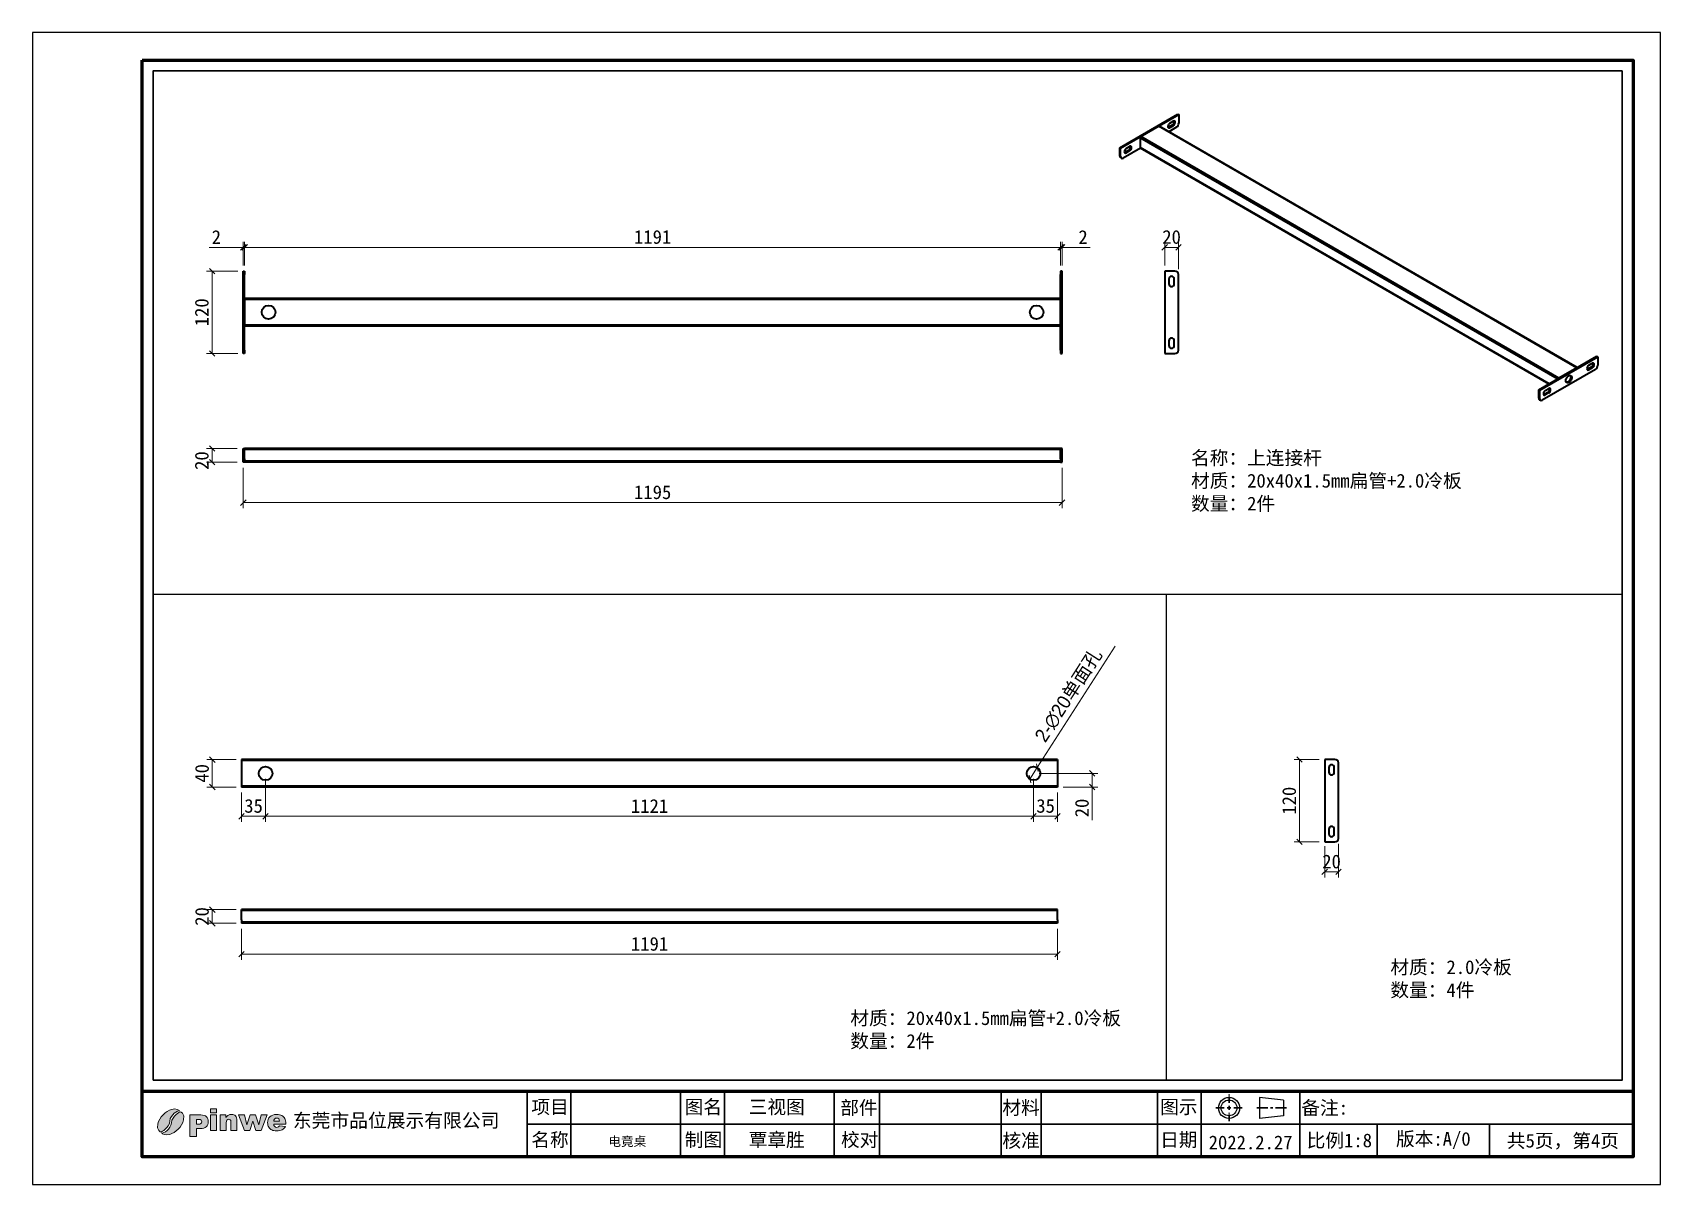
# Model space of a CAD drawing. Header units: inches. Extents: x 21728 to 86065, y -20660 to 1996.
# Drawn here: x 81313 to 83689, y -19610 to -17930 of the extents above; entities that cross this region are included whole.
import ezdxf

# ---------------------------------------------------------------- set-up
doc = ezdxf.new("R2010")
doc.units = ezdxf.units.IN
doc.header["$MEASUREMENT"] = 0
doc.linetypes.add('CENTER2', pattern=[28.575, 19.05, -3.175, 3.175, -3.175])
doc.layers.add('_U+56FE_U+5C42 1', color=7, linetype='Continuous')
for name, color, linetype, lineweight in [('图框', 5, 'Continuous', 60), ('粗实线', 7, 'Continuous', 35), ('轮廓线', 7, 'Continuous', 30)]:
    doc.layers.add(name, color=color, linetype=linetype, lineweight=lineweight)
doc.styles.add('ee', font='simfang.ttf')
doc.styles.get("Standard").update_dxf_attribs({"font": 'arial.ttf'})
doc.styles.add('宋体', font='')
doc.styles.add('样式 1', font='')
doc.styles.get('宋体').set_extended_font_data('SimSun')
doc.styles.get('样式 1').set_extended_font_data('SimSun')
doc.dimstyles.new('1-8', dxfattribs={"dimscale": 8, "dimtxt": 2.5, "dimasz": 1, "dimexe": 1, "dimexo": 1, "dimtad": 1, "dimdec": 1, "dimdsep": 46, "dimtxsty": '宋体', "dimblk": 'OBLIQUE', "dimcen": 2.5, "dimclrd": 3, "dimclre": 3, "dimclrt": 256, "dimadec": 0, "dimazin": 0, "dimtfac": 1, "dimtdec": 1, "dimtmove": 1, "dimatfit": 3, "dimfxl": 0, "dimlwd": 9, "dimlwe": 9, "dimarcsym": 0})

msp = doc.modelspace()

# ---------------------------------------------------------------- texts
at = {"color": 7, "lineweight": 15, "char_height": 20, "attachment_point": 4, "style": 'ee'}
for s, insert, width in [('\\P名称：{\\fSimSun|b1|i0|c134|p2;\\C256;上连接杆\\P}材质：20x40x1.5mm扁管+2.0冷板\\P数量：2件', (83004.1, -18568.43), 533.1676), ('\\P材质：2.0冷板\\P数量：4件', (83295.06, -19294.57), 418.1733), ('\\P材质：20x40x1.5mm扁管+2.0冷板\\P数量：2件', (82506.81, -19368.96), 533.1676)]:
    msp.add_mtext(s, dxfattribs=dict(at, insert=insert, width=width))
at = {"insert": (81693.13, -19507.02, 2.58), "char_height": 20.0908, "width": 1329.106, "attachment_point": 1}
msp.add_mtext('{\\fSimSun|b0|i0|c134|p2;东莞市品位展示有限公司}', dxfattribs=at)
at = {"layer": '轮廓线', "attachment_point": 5, "style": '样式 1'}
for s, insert, char_height, width in [('{\\fSimSun|b1|i0|c134|p2;项目}', (82068.47, -19498.34), 20, 149.7729), ('{\\fSimSun|b1|i0|c134|p2;图名}', (82292.22, -19498.34), 20, 149.7729), ('{\\fSimSun|b1|i0|c134|p2;三视图}', (82399.41, -19498.34), 20, 149.7729), ('{\\fSimSun|b1|i0|c134|p2;部件}', (82519.37, -19499.54), 20, 149.7729), ('{\\fSimSun|b1|i0|c134|p2;材料}', (82755.96, -19499.47), 20, 149.7729), ('{\\fSimSun|b1|i0|c134|p2;图示}', (82986.29, -19498.34), 20, 149.7729), ('{\\fSimSun|b1|i0|c134|p2;备注:}', (83199.12, -19499.61), 20, 149.7729), ('{\\fSimSun|b1|i0|c134|p2;名称}', (82068.42, -19546.34), 20, 149.7729), ('{\\fSimSun|b1|i0|c134|p2;电竟桌}', (82181.32, -19548.31), 13.6, 176.9097), ('{\\fSimSun|b1|i0|c134|p2;制图}', (82292.42, -19546.34), 20, 149.7729), ('{\\fSimSun|b1|i0|c134|p2;覃章胜}', (82399.41, -19546.34), 20, 149.7729), ('{\\fSimSun|b1|i0|c134|p2;校对}', (82520.52, -19546.34), 20, 149.7729), ('{\\fSimSun|b1|i0|c134|p2;核准}', (82755.96, -19547.47), 20, 149.7729), ('{\\fSimSun|b1|i0|c134|p2;日期}', (82986.29, -19546.34), 20, 149.7729), ('{\\fSimSun|b1|i0|c134|p2;2022.2.27}', (83091.07, -19549.24), 20, 144), ('{\\fSimSun|b1|i0|c134|p2;比例1:8}', (83220.57, -19547.24), 20, 135.4819), ('{\\fSimSun|b1|i0|c134|p2;版本:A/0}', (83357.74, -19546.34), 20, 163.7382), ('{\\fSimSun|b1|i0|c134|p2;共5页，第4页}', (83546.89, -19548), 20, 230.0387)]:
    msp.add_mtext(s, dxfattribs=dict(at, insert=insert, char_height=char_height, width=width))

# ---------------------------------------------------------------- blocks, each defined once
blk = doc.blocks.new('_Oblique')
at = {"color": 0, "linetype": 'ByBlock', "lineweight": -2}
blk.add_line((-0.5, -0.5), (0.5, 0.5), dxfattribs=at)
blk = doc.blocks.new('*D336')
at = {"color": 3, "lineweight": 9, "transparency": 16777216}
for p, q in [((81620.8, -18565), (81620.8, -18623.9)), ((82815.8, -18565), (82815.8, -18623.9)), ((81620.8, -18615.9), (82815.8, -18615.9))]:
    blk.add_line(p, q, dxfattribs=at)
at = {"layer": 'Defpoints', "color": 0, "transparency": 16777216}
for p in [(81620.8, -18557), (82815.8, -18557), (82815.8, -18615.9)]:
    blk.add_point(p, dxfattribs=at)
at = {"color": 3, "lineweight": 9, "transparency": 16777216, "xscale": 8, "yscale": 8, "zscale": 8, "rotation": 180}
blk.add_blockref('_Oblique', (81620.8, -18615.9), dxfattribs=at)
at = {"color": 3, "lineweight": 9, "transparency": 16777216, "xscale": 8, "yscale": 8, "zscale": 8}
blk.add_blockref('_Oblique', (82815.8, -18615.9), dxfattribs=at)
at = {"transparency": 16777216, "insert": (82218.3, -18600.9), "char_height": 20, "attachment_point": 5, "style": '宋体'}
blk.add_mtext('1195', dxfattribs=at)
blk = doc.blocks.new('*D306')
at = {"color": 3, "lineweight": 9, "transparency": 16777216}
for p, q in [((81611.9, -18537), (81567.3, -18537)), ((81575.3, -18557), (81575.3, -18537)), ((81611.9, -18557), (81567.3, -18557))]:
    blk.add_line(p, q, dxfattribs=at)
at = {"layer": 'Defpoints', "color": 0, "transparency": 16777216}
for p in [(81575.3, -18537), (81619.9, -18537), (81619.9, -18557)]:
    blk.add_point(p, dxfattribs=at)
at = {"color": 3, "lineweight": 9, "transparency": 16777216, "xscale": 8, "yscale": 8, "zscale": 8}
for p, rotation in [((81575.3, -18537), 90), ((81575.3, -18557), 270)]:
    blk.add_blockref('_Oblique', p, dxfattribs=dict(at, rotation=rotation))
at = {"transparency": 16777216, "insert": (81560.3, -18554.6), "char_height": 20, "attachment_point": 5, "rotation": 90, "style": '宋体'}
blk.add_mtext('20', dxfattribs=at)
blk = doc.blocks.new('*D337')
at = {"color": 3, "lineweight": 9, "transparency": 16777216}
for p, q in [((81612.8, -18278.3), (81567.3, -18278.3)), ((81575.3, -18398.3), (81575.3, -18278.3)), ((81612.8, -18398.3), (81567.3, -18398.3))]:
    blk.add_line(p, q, dxfattribs=at)
at = {"layer": 'Defpoints', "color": 0, "transparency": 16777216}
for p in [(81575.3, -18278.3), (81620.8, -18278.3), (81620.8, -18398.3)]:
    blk.add_point(p, dxfattribs=at)
at = {"color": 3, "lineweight": 9, "transparency": 16777216, "xscale": 8, "yscale": 8, "zscale": 8}
for p, rotation in [((81575.3, -18278.3), 90), ((81575.3, -18398.3), 270)]:
    blk.add_blockref('_Oblique', p, dxfattribs=dict(at, rotation=rotation))
at = {"transparency": 16777216, "insert": (81560.3, -18338.3), "char_height": 20, "attachment_point": 5, "rotation": 90, "style": '宋体'}
blk.add_mtext('120', dxfattribs=at)
blk = doc.blocks.new('*D338')
at = {"color": 3, "lineweight": 9, "transparency": 16777216}
for p, q in [((81571, -18243.6), (81620.8, -18243.6)), ((81620.8, -18243.6), (81612.8, -18243.6)), ((81620.8, -18270.3), (81620.8, -18235.6)), ((81620.8, -18243.6), (81622.8, -18243.6)), ((81620.8, -18243.6), (81622.8, -18243.6)), ((81622.8, -18270.3), (81622.8, -18235.6)), ((81622.8, -18243.6), (81630.8, -18243.6))]:
    blk.add_line(p, q, dxfattribs=at)
at = {"layer": 'Defpoints', "color": 0, "transparency": 16777216}
for p in [(81622.8, -18243.6), (81620.8, -18278.3), (81622.8, -18278.3)]:
    blk.add_point(p, dxfattribs=at)
at = {"color": 3, "lineweight": 9, "transparency": 16777216, "xscale": 8, "yscale": 8, "zscale": 8}
blk.add_blockref('_Oblique', (81620.8, -18243.6), dxfattribs=at)
at = {"color": 3, "lineweight": 9, "transparency": 16777216, "xscale": 8, "yscale": 8, "zscale": 8, "rotation": 180}
blk.add_blockref('_Oblique', (81622.8, -18243.6), dxfattribs=at)
at = {"transparency": 16777216, "insert": (81581.5, -18228.6), "char_height": 20, "attachment_point": 5, "style": '宋体'}
blk.add_mtext('2', dxfattribs=at)
blk = doc.blocks.new('*D339')
at = {"color": 3, "lineweight": 9, "transparency": 16777216}
for p, q in [((81622.8, -18270.3), (81622.8, -18235.6)), ((81622.8, -18243.6), (82813.8, -18243.6)), ((82813.8, -18270.3), (82813.8, -18235.6))]:
    blk.add_line(p, q, dxfattribs=at)
at = {"layer": 'Defpoints', "color": 0, "transparency": 16777216}
for p in [(82813.8, -18243.6), (81622.8, -18278.3), (82813.8, -18278.3)]:
    blk.add_point(p, dxfattribs=at)
at = {"color": 3, "lineweight": 9, "transparency": 16777216, "xscale": 8, "yscale": 8, "zscale": 8, "rotation": 180}
blk.add_blockref('_Oblique', (81622.8, -18243.6), dxfattribs=at)
at = {"color": 3, "lineweight": 9, "transparency": 16777216, "xscale": 8, "yscale": 8, "zscale": 8}
blk.add_blockref('_Oblique', (82813.8, -18243.6), dxfattribs=at)
at = {"transparency": 16777216, "insert": (82218.3, -18228.6), "char_height": 20, "attachment_point": 5, "style": '宋体'}
blk.add_mtext('1191', dxfattribs=at)
blk = doc.blocks.new('*D340')
at = {"color": 3, "lineweight": 9, "transparency": 16777216}
for p, q in [((82813.8, -18243.6), (82805.8, -18243.6)), ((82813.8, -18270.3), (82813.8, -18235.6)), ((82813.8, -18243.6), (82815.8, -18243.6)), ((82813.8, -18243.6), (82815.8, -18243.6)), ((82815.8, -18270.3), (82815.8, -18235.6)), ((82815.8, -18243.6), (82823.8, -18243.6)), ((82857, -18243.6), (82815.8, -18243.6))]:
    blk.add_line(p, q, dxfattribs=at)
at = {"layer": 'Defpoints', "color": 0, "transparency": 16777216}
for p in [(82815.8, -18243.6), (82813.8, -18278.3), (82815.8, -18278.3)]:
    blk.add_point(p, dxfattribs=at)
at = {"color": 3, "lineweight": 9, "transparency": 16777216, "xscale": 8, "yscale": 8, "zscale": 8}
blk.add_blockref('_Oblique', (82813.8, -18243.6), dxfattribs=at)
at = {"color": 3, "lineweight": 9, "transparency": 16777216, "xscale": 8, "yscale": 8, "zscale": 8, "rotation": 180}
blk.add_blockref('_Oblique', (82815.8, -18243.6), dxfattribs=at)
at = {"transparency": 16777216, "insert": (82846.5, -18228.6), "char_height": 20, "attachment_point": 5, "style": '宋体'}
blk.add_mtext('2', dxfattribs=at)
blk = doc.blocks.new('*D341')
at = {"color": 3, "lineweight": 9, "transparency": 16777216}
for p, q in [((82965.7, -18270.3), (82965.7, -18235.6)), ((82965.7, -18243.6), (82985.7, -18243.6)), ((82985.7, -18275.3), (82985.7, -18235.6))]:
    blk.add_line(p, q, dxfattribs=at)
at = {"layer": 'Defpoints', "color": 0, "transparency": 16777216}
for p in [(82985.7, -18243.6), (82965.7, -18278.3), (82985.7, -18283.3)]:
    blk.add_point(p, dxfattribs=at)
at = {"color": 3, "lineweight": 9, "transparency": 16777216, "xscale": 8, "yscale": 8, "zscale": 8, "rotation": 180}
blk.add_blockref('_Oblique', (82965.7, -18243.6), dxfattribs=at)
at = {"color": 3, "lineweight": 9, "transparency": 16777216, "xscale": 8, "yscale": 8, "zscale": 8}
blk.add_blockref('_Oblique', (82985.7, -18243.6), dxfattribs=at)
at = {"transparency": 16777216, "insert": (82975.7, -18228.6), "char_height": 20, "attachment_point": 5, "style": '宋体'}
blk.add_mtext('20', dxfattribs=at)
blk = doc.blocks.new('*D342')
at = {"color": 3, "lineweight": 9, "transparency": 16777216}
for p, q in [((81618.3, -19237.5), (81618.3, -19282.6)), ((82809.3, -19237.5), (82809.3, -19282.6)), ((81618.3, -19274.6), (82809.3, -19274.6))]:
    blk.add_line(p, q, dxfattribs=at)
at = {"layer": 'Defpoints', "color": 0, "transparency": 16777216}
for p in [(81618.3, -19229.5), (82809.3, -19229.5), (82809.3, -19274.6)]:
    blk.add_point(p, dxfattribs=at)
at = {"color": 3, "lineweight": 9, "transparency": 16777216, "xscale": 8, "yscale": 8, "zscale": 8, "rotation": 180}
blk.add_blockref('_Oblique', (81618.3, -19274.6), dxfattribs=at)
at = {"color": 3, "lineweight": 9, "transparency": 16777216, "xscale": 8, "yscale": 8, "zscale": 8}
blk.add_blockref('_Oblique', (82809.3, -19274.6), dxfattribs=at)
at = {"transparency": 16777216, "insert": (82213.8, -19259.6), "char_height": 20, "attachment_point": 5, "style": '宋体'}
blk.add_mtext('1191', dxfattribs=at)
blk = doc.blocks.new('*D343')
at = {"color": 3, "lineweight": 9, "transparency": 16777216}
for p, q in [((81610.3, -19209.5), (81567.6, -19209.5)), ((81575.6, -19229.5), (81575.6, -19209.5)), ((81610.3, -19229.5), (81567.6, -19229.5))]:
    blk.add_line(p, q, dxfattribs=at)
at = {"layer": 'Defpoints', "color": 0, "transparency": 16777216}
for p in [(81575.6, -19209.5), (81618.3, -19209.5), (81618.3, -19229.5)]:
    blk.add_point(p, dxfattribs=at)
at = {"color": 3, "lineweight": 9, "transparency": 16777216, "xscale": 8, "yscale": 8, "zscale": 8}
for p, rotation in [((81575.6, -19209.5), 90), ((81575.6, -19229.5), 270)]:
    blk.add_blockref('_Oblique', p, dxfattribs=dict(at, rotation=rotation))
at = {"transparency": 16777216, "insert": (81560.6, -19219.5), "char_height": 20, "attachment_point": 5, "rotation": 90, "style": '宋体'}
blk.add_mtext('20', dxfattribs=at)
blk = doc.blocks.new('*D344')
at = {"color": 3, "lineweight": 9, "transparency": 16777216}
for p, q in [((81610.3, -18990.8), (81567.6, -18990.8)), ((81575.6, -19030.8), (81575.6, -18990.8)), ((81610.3, -19030.8), (81567.6, -19030.8))]:
    blk.add_line(p, q, dxfattribs=at)
at = {"layer": 'Defpoints', "color": 0, "transparency": 16777216}
for p in [(81575.6, -18990.8), (81618.3, -18990.8), (81618.3, -19030.8)]:
    blk.add_point(p, dxfattribs=at)
at = {"color": 3, "lineweight": 9, "transparency": 16777216, "xscale": 8, "yscale": 8, "zscale": 8}
for p, rotation in [((81575.6, -18990.8), 90), ((81575.6, -19030.8), 270)]:
    blk.add_blockref('_Oblique', p, dxfattribs=dict(at, rotation=rotation))
at = {"transparency": 16777216, "insert": (81560.6, -19010.8), "char_height": 20, "attachment_point": 5, "rotation": 90, "style": '宋体'}
blk.add_mtext('40', dxfattribs=at)
blk = doc.blocks.new('*D345')
at = {"color": 3, "lineweight": 9, "transparency": 16777216}
for p, q in [((81653.3, -19018.8), (81653.3, -19081.4)), ((81618.3, -19038.8), (81618.3, -19081.4)), ((81618.3, -19073.4), (81653.3, -19073.4))]:
    blk.add_line(p, q, dxfattribs=at)
at = {"layer": 'Defpoints', "color": 0, "transparency": 16777216}
for p in [(81618.3, -19030.8), (81653.3, -19010.8), (81653.3, -19073.4)]:
    blk.add_point(p, dxfattribs=at)
at = {"color": 3, "lineweight": 9, "transparency": 16777216, "xscale": 8, "yscale": 8, "zscale": 8, "rotation": 180}
blk.add_blockref('_Oblique', (81618.3, -19073.4), dxfattribs=at)
at = {"color": 3, "lineweight": 9, "transparency": 16777216, "xscale": 8, "yscale": 8, "zscale": 8}
blk.add_blockref('_Oblique', (81653.3, -19073.4), dxfattribs=at)
at = {"transparency": 16777216, "insert": (81635.8, -19058.4), "char_height": 20, "attachment_point": 5, "style": '宋体'}
blk.add_mtext('35', dxfattribs=at)
blk = doc.blocks.new('*D346')
at = {"color": 3, "lineweight": 9, "transparency": 16777216}
for p, q in [((82774.3, -19018.8), (82774.3, -19081.4)), ((81653.3, -19049), (81653.3, -19081.4)), ((81653.3, -19073.4), (82774.3, -19073.4))]:
    blk.add_line(p, q, dxfattribs=at)
at = {"layer": 'Defpoints', "color": 0, "transparency": 16777216}
for p in [(82774.3, -19010.8), (81653.3, -19041), (82774.3, -19073.4)]:
    blk.add_point(p, dxfattribs=at)
at = {"color": 3, "lineweight": 9, "transparency": 16777216, "xscale": 8, "yscale": 8, "zscale": 8, "rotation": 180}
blk.add_blockref('_Oblique', (81653.3, -19073.4), dxfattribs=at)
at = {"color": 3, "lineweight": 9, "transparency": 16777216, "xscale": 8, "yscale": 8, "zscale": 8}
blk.add_blockref('_Oblique', (82774.3, -19073.4), dxfattribs=at)
at = {"transparency": 16777216, "insert": (82213.8, -19058.4), "char_height": 20, "attachment_point": 5, "style": '宋体'}
blk.add_mtext('1121', dxfattribs=at)
blk = doc.blocks.new('*D347')
at = {"color": 3, "lineweight": 9, "transparency": 16777216}
for p, q in [((82774.3, -19018.8), (82774.3, -19081.4)), ((82809.3, -19038.8), (82809.3, -19081.4)), ((82774.3, -19073.4), (82809.3, -19073.4))]:
    blk.add_line(p, q, dxfattribs=at)
at = {"layer": 'Defpoints', "color": 0, "transparency": 16777216}
for p in [(82774.3, -19010.8), (82809.3, -19030.8), (82809.3, -19073.4)]:
    blk.add_point(p, dxfattribs=at)
at = {"color": 3, "lineweight": 9, "transparency": 16777216, "xscale": 8, "yscale": 8, "zscale": 8, "rotation": 180}
blk.add_blockref('_Oblique', (82774.3, -19073.4), dxfattribs=at)
at = {"color": 3, "lineweight": 9, "transparency": 16777216, "xscale": 8, "yscale": 8, "zscale": 8}
blk.add_blockref('_Oblique', (82809.3, -19073.4), dxfattribs=at)
at = {"transparency": 16777216, "insert": (82791.8, -19058.4), "char_height": 20, "attachment_point": 5, "style": '宋体'}
blk.add_mtext('35', dxfattribs=at)
blk = doc.blocks.new('*D307')
at = {"color": 3, "lineweight": 9, "transparency": 16777216}
for p, q in [((82782.3, -19010.8), (82867.9, -19010.8)), ((82817.3, -19030.8), (82867.9, -19030.8)), ((82859.9, -19030.8), (82859.9, -19010.8)), ((82859.9, -19079.1), (82859.9, -19030.8))]:
    blk.add_line(p, q, dxfattribs=at)
at = {"layer": 'Defpoints', "color": 0, "transparency": 16777216}
for p in [(82774.3, -19010.8), (82809.3, -19030.8), (82859.9, -19010.8)]:
    blk.add_point(p, dxfattribs=at)
at = {"color": 3, "lineweight": 9, "transparency": 16777216, "xscale": 8, "yscale": 8, "zscale": 8}
for p, rotation in [((82859.9, -19010.8), 90), ((82859.9, -19030.8), 270)]:
    blk.add_blockref('_Oblique', p, dxfattribs=dict(at, rotation=rotation))
at = {"transparency": 16777216, "insert": (82844.9, -19061.3), "char_height": 20, "attachment_point": 5, "rotation": 90, "style": '宋体'}
blk.add_mtext('20', dxfattribs=at)
blk = doc.blocks.new('*D348')
at = {"color": 3, "lineweight": 9, "transparency": 16777216}
for p in [(82893.6, -18825.3), (82768.9, -19019.2)]:
    blk.add_line(p, (82779.7, -19002.4), dxfattribs=at)
at = {"layer": 'Defpoints', "color": 0, "transparency": 16777216}
for p in [(82779.7, -19002.4), (82768.9, -19019.2)]:
    blk.add_point(p, dxfattribs=at)
at = {"color": 3, "lineweight": 9, "transparency": 16777216, "xscale": 8, "yscale": 8, "zscale": 8}
for p, rotation in [((82779.7, -19002.4), 237.2628531138905), ((82768.9, -19019.2), 57.26285311389049)]:
    blk.add_blockref('_Oblique', p, dxfattribs=dict(at, rotation=rotation))
at = {"transparency": 16777216, "insert": (82825.7, -18897.3), "char_height": 20, "attachment_point": 5, "rotation": 57.2629, "style": '宋体'}
blk.add_mtext('{\\fGulim|b0|i0|c134|p0;2-\\fGulim|b0|i0|c129|p0;∅20}单面孔', dxfattribs=at)
blk = doc.blocks.new('*D349')
at = {"color": 3, "lineweight": 9, "transparency": 16777216}
for p, q in [((83199.2, -19117), (83199.2, -19162.5)), ((83219.2, -19113.7), (83219.2, -19162.5)), ((83199.2, -19154.5), (83219.2, -19154.5))]:
    blk.add_line(p, q, dxfattribs=at)
at = {"layer": 'Defpoints', "color": 0, "transparency": 16777216}
for p in [(83199.2, -19109), (83219.2, -19105.7), (83219.2, -19154.5)]:
    blk.add_point(p, dxfattribs=at)
at = {"color": 3, "lineweight": 9, "transparency": 16777216, "xscale": 8, "yscale": 8, "zscale": 8, "rotation": 180}
blk.add_blockref('_Oblique', (83199.2, -19154.5), dxfattribs=at)
at = {"color": 3, "lineweight": 9, "transparency": 16777216, "xscale": 8, "yscale": 8, "zscale": 8}
blk.add_blockref('_Oblique', (83219.2, -19154.5), dxfattribs=at)
at = {"transparency": 16777216, "insert": (83209.2, -19139.5), "char_height": 20, "attachment_point": 5, "style": '宋体'}
blk.add_mtext('20', dxfattribs=at)
blk = doc.blocks.new('*D350')
at = {"color": 3, "lineweight": 9, "transparency": 16777216}
for p, q in [((83191.2, -18990.7), (83154.4, -18990.7)), ((83162.4, -19110.7), (83162.4, -18990.7)), ((83191.2, -19110.7), (83154.4, -19110.7))]:
    blk.add_line(p, q, dxfattribs=at)
at = {"layer": 'Defpoints', "color": 0, "transparency": 16777216}
for p in [(83162.4, -18990.7), (83199.2, -18990.7), (83199.2, -19110.7)]:
    blk.add_point(p, dxfattribs=at)
at = {"color": 3, "lineweight": 9, "transparency": 16777216, "xscale": 8, "yscale": 8, "zscale": 8}
for p, rotation in [((83162.4, -18990.7), 90), ((83162.4, -19110.7), 270)]:
    blk.add_blockref('_Oblique', p, dxfattribs=dict(at, rotation=rotation))
at = {"transparency": 16777216, "insert": (83147.4, -19050.7), "char_height": 20, "attachment_point": 5, "rotation": 90, "style": '宋体'}
blk.add_mtext('120', dxfattribs=at)

# ---------------------------------------------------------------- dimensions: what is measured, and where the dimension line sits
at = {"color": 1}
for base, p1, p2, picture, middle in [((81622.77, -18243.6), (81620.77, -18278.34), (81622.77, -18278.34), '*D338', (81581.52, -18247.57)), ((82815.77, -18243.6), (82813.77, -18278.34), (82815.77, -18278.34), '*D340', (82846.48, -18250.42)), ((82985.69, -18243.6), (82965.69, -18278.34), (82985.69, -18283.34), '*D341', (82975.69, -18243.6)), ((81653.29, -19073.41), (81618.29, -19030.81), (81653.29, -19010.81), '*D345', (81635.79, -19073.41)), ((82809.29, -19073.41), (82774.29, -19010.81), (82809.29, -19030.81), '*D347', (82791.79, -19073.41)), ((83219.16, -19154.51), (83199.16, -19109), (83219.16, -19105.66), '*D349', (83209.16, -19154.51))]:
    dim = msp.add_linear_dim(base=base, p1=p1, p2=p2, dimstyle='1-8', dxfattribs=at)
    dim.commit()
    dim.dimension.update_dxf_attribs({"geometry": picture, "text_midpoint": middle, "dimtype": 160})
for base, p1, p2, picture, middle in [((82813.77, -18243.6), (81622.77, -18278.34), (82813.77, -18278.34), '*D339', (82218.27, -18228.6)), ((82815.77, -18615.94), (81620.77, -18557.01), (82815.77, -18557.01), '*D336', (82218.27, -18600.94)), ((82774.29, -19073.41), (81653.29, -19040.96), (82774.29, -19010.81), '*D346', (82213.79, -19058.41)), ((82809.29, -19274.59), (81618.29, -19229.48), (82809.29, -19229.48), '*D342', (82213.79, -19259.59))]:
    dim = msp.add_linear_dim(base=base, p1=p1, p2=p2, dimstyle='1-8', dxfattribs=at)
    dim.commit()
    dim.dimension.update_dxf_attribs({"geometry": picture, "text_midpoint": middle})
for base, p1, p2, picture, middle in [((81575.27, -18278.34), (81620.77, -18398.34), (81620.77, -18278.34), '*D337', (81560.27, -18338.34)), ((81575.61, -18990.81), (81618.29, -19030.81), (81618.29, -18990.81), '*D344', (81560.61, -19010.81)), ((83162.42, -18990.66), (83199.16, -19110.66), (83199.16, -18990.66), '*D350', (83147.42, -19050.66))]:
    dim = msp.add_linear_dim(base=base, p1=p1, p2=p2, angle=90, dimstyle='1-8', dxfattribs=at)
    dim.commit()
    dim.dimension.update_dxf_attribs({"geometry": picture, "text_midpoint": middle})
for base, p1, p2, picture, middle in [((81575.27, -18537.01), (81619.86, -18557.01), (81619.86, -18537.01), '*D306', (81575.27, -18554.56)), ((82859.92, -19010.81), (82809.29, -19030.81), (82774.29, -19010.81), '*D307', (82859.92, -19061.29)), ((81575.61, -19209.48), (81618.29, -19229.48), (81618.29, -19209.48), '*D343', (81575.61, -19219.48))]:
    dim = msp.add_linear_dim(base=base, p1=p1, p2=p2, angle=90, dimstyle='1-8', dxfattribs=at)
    dim.commit()
    dim.dimension.update_dxf_attribs({"geometry": picture, "text_midpoint": middle, "dimtype": 160})
dim = msp.add_diameter_dim_2p(p1=(82768.88, -19019.22), p2=(82779.69, -19002.4), text='{\\fGulim|b0|i0|c134|p0;2-\\fGulim|b0|i0|c129|p0;<>}单面孔', dimstyle='1-8', dxfattribs=at)
dim.commit()
dim.dimension.update_dxf_attribs({"geometry": '*D348', "text_midpoint": (82825.66, -18897.27)})

# ---------------------------------------------------------------- hatches: boundary and pattern name
h = msp.add_hatch(color=256)
h.dxf.hatch_style = 1
edge = h.paths.add_edge_path()
edge.add_spline(control_points=[(81682.78, -19522.47), (81682.78, -19522.47), (81665.21, -19522.47), (81665.21, -19522.47), (81665.37, -19523.87), (81665.74, -19524.92), (81666.35, -19525.61), (81667.2, -19526.6), (81668.3, -19527.09), (81669.67, -19527.09), (81670.54, -19527.09), (81671.36, -19526.88), (81672.13, -19526.45), (81672.6, -19526.18), (81673.12, -19525.71), (81673.66, -19525.02), (81673.66, -19525.02), (81682.29, -19525.82), (81682.29, -19525.82), (81680.97, -19528.11), (81679.38, -19529.76), (81677.52, -19530.75), (81675.65, -19531.75), (81672.97, -19532.25), (81669.49, -19532.25), (81666.45, -19532.25), (81664.08, -19531.82), (81662.34, -19530.96), (81660.6, -19530.11), (81659.17, -19528.75), (81658.02, -19526.89), (81656.88, -19525.03), (81656.31, -19522.84), (81656.31, -19520.33), (81656.31, -19516.76), (81657.46, -19513.86), (81659.75, -19511.65), (81662.03, -19509.44), (81665.19, -19508.33), (81669.22, -19508.33), (81672.49, -19508.33), (81675.07, -19508.83), (81676.96, -19509.82), (81678.86, -19510.81), (81680.3, -19512.24), (81681.3, -19514.13), (81682.29, -19516.01), (81682.78, -19518.46), (81682.78, -19521.48), (81682.78, -19521.48), (81682.78, -19522.47), (81682.78, -19522.47)], knot_values=[0, 0, 0, 0, 1, 1, 1, 2, 2, 2, 3, 3, 3, 4, 4, 4, 5, 5, 5, 6, 6, 6, 7, 7, 7, 8, 8, 8, 9, 9, 9, 10, 10, 10, 11, 11, 11, 12, 12, 12, 13, 13, 13, 14, 14, 14, 15, 15, 15, 16, 16, 16, 17, 17, 17, 17], degree=3, periodic=0)
edge = h.paths.add_edge_path(flags=16)
edge.add_spline(control_points=[(81673.88, -19518.28), (81673.71, -19516.58), (81673.25, -19515.36), (81672.51, -19514.63), (81671.77, -19513.9), (81670.8, -19513.53), (81669.59, -19513.53), (81668.19, -19513.53), (81667.08, -19514.09), (81666.24, -19515.19), (81665.71, -19515.88), (81665.38, -19516.91), (81665.23, -19518.28), (81665.23, -19518.28), (81673.88, -19518.28), (81673.88, -19518.28)], knot_values=[0, 0, 0, 0, 1, 1, 1, 2, 2, 2, 3, 3, 3, 4, 4, 4, 5, 5, 5, 5], degree=3, periodic=0)
h.paths.add_polyline_path([(81613.93, -19508.86), (81622.4, -19508.86), (81626.07, -19523.21), (81630.74, -19508.86), (81638.58, -19508.86), (81643.41, -19523.23), (81647.1, -19508.86), (81655.51, -19508.86), (81647.1, -19531.72), (81639.32, -19531.72), (81634.7, -19517.96), (81630.23, -19531.72), (81622.41, -19531.72)])
edge = h.paths.add_edge_path()
edge.add_spline(control_points=[(81587.27, -19508.86), (81587.27, -19508.86), (81595.43, -19508.86), (81595.43, -19508.86), (81595.43, -19508.86), (81595.43, -19512.58), (81595.43, -19512.58), (81596.65, -19511.05), (81597.87, -19509.97), (81599.12, -19509.32), (81600.37, -19508.66), (81601.88, -19508.33), (81603.67, -19508.33), (81606.09, -19508.33), (81607.98, -19509.05), (81609.35, -19510.5), (81610.72, -19511.94), (81611.4, -19514.17), (81611.4, -19517.18), (81611.4, -19517.18), (81611.4, -19531.72), (81611.4, -19531.72), (81611.4, -19531.72), (81602.59, -19531.72), (81602.59, -19531.72), (81602.59, -19531.72), (81602.59, -19519.14), (81602.59, -19519.14), (81602.59, -19517.7), (81602.33, -19516.69), (81601.8, -19516.1), (81601.27, -19515.5), (81600.53, -19515.2), (81599.58, -19515.2), (81598.53, -19515.2), (81597.67, -19515.61), (81597.01, -19516.41), (81596.36, -19517.21), (81596.03, -19518.65), (81596.03, -19520.74), (81596.03, -19520.74), (81596.03, -19531.72), (81596.03, -19531.72), (81596.03, -19531.72), (81587.27, -19531.72), (81587.27, -19531.72), (81587.27, -19531.72), (81587.27, -19508.86), (81587.27, -19508.86)], knot_values=[0, 0, 0, 0, 1, 1, 1, 2, 2, 2, 3, 3, 3, 4, 4, 4, 5, 5, 5, 6, 6, 6, 7, 7, 7, 8, 8, 8, 9, 9, 9, 10, 10, 10, 11, 11, 11, 12, 12, 12, 13, 13, 13, 14, 14, 14, 15, 15, 15, 16, 16, 16, 16], degree=3, periodic=0)
h.paths.add_polyline_path([(81573.06, -19500.18), (81581.83, -19500.18), (81581.83, -19506.13), (81573.06, -19506.13)])
h.paths.add_polyline_path([(81573.06, -19508.86), (81581.83, -19508.86), (81581.83, -19531.72), (81573.06, -19531.72)])
edge = h.paths.add_edge_path()
edge.add_spline(control_points=[(81542.79, -19509.02), (81542.79, -19509.02), (81558.99, -19509.02), (81558.99, -19509.02), (81562.52, -19509.02), (81565.17, -19509.85), (81566.93, -19511.53), (81568.68, -19513.22), (81569.56, -19515.61), (81569.56, -19518.71), (81569.56, -19521.9), (81568.6, -19524.39), (81566.69, -19526.18), (81564.77, -19527.98), (81561.84, -19528.88), (81557.91, -19528.88), (81557.91, -19528.88), (81552.56, -19528.88), (81552.56, -19528.88), (81552.56, -19528.88), (81552.56, -19540.55), (81552.56, -19540.55), (81552.56, -19540.55), (81542.79, -19540.55), (81542.79, -19540.55), (81542.79, -19540.55), (81542.79, -19509.02), (81542.79, -19509.02)], knot_values=[0, 0, 0, 0, 1, 1, 1, 2, 2, 2, 3, 3, 3, 4, 4, 4, 5, 5, 5, 6, 6, 6, 7, 7, 7, 8, 8, 8, 9, 9, 9, 9], degree=3, periodic=0)
edge = h.paths.add_edge_path(flags=16)
edge.add_spline(control_points=[(81552.56, -19522.49), (81552.56, -19522.49), (81554.96, -19522.49), (81554.96, -19522.49), (81556.86, -19522.49), (81558.19, -19522.16), (81558.95, -19521.51), (81559.71, -19520.86), (81560.1, -19520.02), (81560.1, -19519), (81560.1, -19518.01), (81559.77, -19517.17), (81559.1, -19516.48), (81558.44, -19515.79), (81557.19, -19515.45), (81555.35, -19515.45), (81555.35, -19515.45), (81552.56, -19515.45), (81552.56, -19515.45), (81552.56, -19515.45), (81552.56, -19522.49), (81552.56, -19522.49)], knot_values=[0, 0, 0, 0, 1, 1, 1, 2, 2, 2, 3, 3, 3, 4, 4, 4, 5, 5, 5, 6, 6, 6, 7, 7, 7, 7], degree=3, periodic=0)
edge = h.paths.add_edge_path()
edge.add_spline(control_points=[(81502, -19535.81), (81502, -19535.81), (81506.35, -19539.55), (81513.82, -19537.31), (81521.29, -19535.07), (81531.63, -19526.06), (81533.74, -19516.28), (81535.84, -19506.5), (81528.83, -19504.36), (81528.83, -19504.36), (81528.83, -19504.36), (81516.6, -19510.07), (81515.99, -19520.32), (81515.38, -19530.58), (81503.9, -19535.68), (81502, -19535.81)], knot_values=[0, 0, 0, 0, 1, 1, 1, 2, 2, 2, 3, 3, 3, 4, 4, 4, 5, 5, 5, 5], degree=3, periodic=0)
edge = h.paths.add_edge_path()
edge.add_spline(control_points=[(81527.61, -19502.49), (81527.61, -19502.49), (81523.26, -19498.76), (81515.79, -19501), (81508.32, -19503.24), (81497.98, -19512.24), (81495.87, -19522.03), (81493.77, -19531.81), (81500.78, -19533.95), (81500.78, -19533.95), (81500.78, -19533.95), (81513.01, -19528.24), (81513.62, -19517.98), (81514.23, -19507.73), (81525.71, -19502.63), (81527.61, -19502.49)], knot_values=[0, 0, 0, 0, 1, 1, 1, 2, 2, 2, 3, 3, 3, 4, 4, 4, 5, 5, 5, 5], degree=3, periodic=0)

# ---------------------------------------------------------------- linework, layer by layer
at = {"color": 1}
for p, q in [((81489.23, -18749.47), (83633.23, -18749.47)), ((82967.73, -18749.47), (82967.73, -19458.34))]:
    msp.add_line(p, q, dxfattribs=at)
at = {"color": 14, "lineweight": 25}
for p, q in [((83104.02, -19483.4), (83104.02, -19514.12)), ((83139.22, -19487.24), (83104.02, -19483.4)), ((83139.22, -19487.24), (83139.22, -19510.28)), ((83139.22, -19510.28), (83104.02, -19514.12))]:
    msp.add_line(p, q, dxfattribs=at)
for radius in [15.36, 11.52]:
    msp.add_circle((83059.57, -19498.76), radius, dxfattribs=at)
at = {"layer": '_U+56FE_U+5C42 1', "lineweight": 0}
for points in [[(81573.06, -19500.18), (81581.83, -19500.18), (81581.83, -19506.13), (81573.06, -19506.13), (81573.06, -19500.18)], [(81573.06, -19508.86), (81581.83, -19508.86), (81581.83, -19531.72), (81573.06, -19531.72), (81573.06, -19508.86)], [(81613.93, -19508.86), (81622.4, -19508.86), (81626.07, -19523.21), (81630.74, -19508.86), (81638.58, -19508.86), (81643.41, -19523.23), (81647.1, -19508.86), (81655.51, -19508.86), (81647.1, -19531.72), (81639.32, -19531.72), (81634.7, -19517.96), (81630.23, -19531.72), (81622.41, -19531.72), (81613.93, -19508.86)]]:
    msp.add_lwpolyline(points, dxfattribs=at)
for points, knots in [([(81527.61, -19502.49), (81527.61, -19502.49), (81523.26, -19498.76), (81515.79, -19501), (81508.32, -19503.24), (81497.98, -19512.24), (81495.87, -19522.03), (81493.77, -19531.81), (81500.78, -19533.95), (81500.78, -19533.95), (81500.78, -19533.95), (81513.01, -19528.24), (81513.62, -19517.98), (81514.23, -19507.73), (81525.71, -19502.63), (81527.61, -19502.49)], [0, 0, 0, 0, 1, 1, 1, 2, 2, 2, 3, 3, 3, 4, 4, 4, 5, 5, 5, 5]), ([(81502, -19535.81), (81502, -19535.81), (81506.35, -19539.55), (81513.82, -19537.31), (81521.29, -19535.07), (81531.63, -19526.06), (81533.74, -19516.28), (81535.84, -19506.5), (81528.83, -19504.36), (81528.83, -19504.36), (81528.83, -19504.36), (81516.6, -19510.07), (81515.99, -19520.32), (81515.38, -19530.58), (81503.9, -19535.68), (81502, -19535.81)], [0, 0, 0, 0, 1, 1, 1, 2, 2, 2, 3, 3, 3, 4, 4, 4, 5, 5, 5, 5]), ([(81542.79, -19509.02), (81542.79, -19509.02), (81558.99, -19509.02), (81558.99, -19509.02), (81562.52, -19509.02), (81565.17, -19509.85), (81566.93, -19511.53), (81568.68, -19513.22), (81569.56, -19515.61), (81569.56, -19518.71), (81569.56, -19521.9), (81568.6, -19524.39), (81566.69, -19526.18), (81564.77, -19527.98), (81561.84, -19528.88), (81557.91, -19528.88), (81557.91, -19528.88), (81552.56, -19528.88), (81552.56, -19528.88), (81552.56, -19528.88), (81552.56, -19540.55), (81552.56, -19540.55), (81552.56, -19540.55), (81542.79, -19540.55), (81542.79, -19540.55), (81542.79, -19540.55), (81542.79, -19509.02), (81542.79, -19509.02)], [0, 0, 0, 0, 1, 1, 1, 2, 2, 2, 3, 3, 3, 4, 4, 4, 5, 5, 5, 6, 6, 6, 7, 7, 7, 8, 8, 8, 9, 9, 9, 9]), ([(81552.56, -19522.49), (81552.56, -19522.49), (81554.96, -19522.49), (81554.96, -19522.49), (81556.86, -19522.49), (81558.19, -19522.16), (81558.95, -19521.51), (81559.71, -19520.86), (81560.1, -19520.02), (81560.1, -19519), (81560.1, -19518.01), (81559.77, -19517.17), (81559.1, -19516.48), (81558.44, -19515.79), (81557.19, -19515.45), (81555.35, -19515.45), (81555.35, -19515.45), (81552.56, -19515.45), (81552.56, -19515.45), (81552.56, -19515.45), (81552.56, -19522.49), (81552.56, -19522.49)], [0, 0, 0, 0, 1, 1, 1, 2, 2, 2, 3, 3, 3, 4, 4, 4, 5, 5, 5, 6, 6, 6, 7, 7, 7, 7]), ([(81587.27, -19508.86), (81587.27, -19508.86), (81595.43, -19508.86), (81595.43, -19508.86), (81595.43, -19508.86), (81595.43, -19512.58), (81595.43, -19512.58), (81596.65, -19511.05), (81597.87, -19509.97), (81599.12, -19509.32), (81600.37, -19508.66), (81601.88, -19508.33), (81603.67, -19508.33), (81606.09, -19508.33), (81607.98, -19509.05), (81609.35, -19510.5), (81610.72, -19511.94), (81611.4, -19514.17), (81611.4, -19517.18), (81611.4, -19517.18), (81611.4, -19531.72), (81611.4, -19531.72), (81611.4, -19531.72), (81602.59, -19531.72), (81602.59, -19531.72), (81602.59, -19531.72), (81602.59, -19519.14), (81602.59, -19519.14), (81602.59, -19517.7), (81602.33, -19516.69), (81601.8, -19516.1), (81601.27, -19515.5), (81600.53, -19515.2), (81599.58, -19515.2), (81598.53, -19515.2), (81597.67, -19515.61), (81597.01, -19516.41), (81596.36, -19517.21), (81596.03, -19518.65), (81596.03, -19520.74), (81596.03, -19520.74), (81596.03, -19531.72), (81596.03, -19531.72), (81596.03, -19531.72), (81587.27, -19531.72), (81587.27, -19531.72), (81587.27, -19531.72), (81587.27, -19508.86), (81587.27, -19508.86)], [0, 0, 0, 0, 1, 1, 1, 2, 2, 2, 3, 3, 3, 4, 4, 4, 5, 5, 5, 6, 6, 6, 7, 7, 7, 8, 8, 8, 9, 9, 9, 10, 10, 10, 11, 11, 11, 12, 12, 12, 13, 13, 13, 14, 14, 14, 15, 15, 15, 16, 16, 16, 16]), ([(81682.78, -19522.47), (81682.78, -19522.47), (81665.21, -19522.47), (81665.21, -19522.47), (81665.37, -19523.87), (81665.74, -19524.92), (81666.35, -19525.61), (81667.2, -19526.6), (81668.3, -19527.09), (81669.67, -19527.09), (81670.54, -19527.09), (81671.36, -19526.88), (81672.13, -19526.45), (81672.6, -19526.18), (81673.12, -19525.71), (81673.66, -19525.02), (81673.66, -19525.02), (81682.29, -19525.82), (81682.29, -19525.82), (81680.97, -19528.11), (81679.38, -19529.76), (81677.52, -19530.75), (81675.65, -19531.75), (81672.97, -19532.25), (81669.49, -19532.25), (81666.45, -19532.25), (81664.08, -19531.82), (81662.34, -19530.96), (81660.6, -19530.11), (81659.17, -19528.75), (81658.02, -19526.89), (81656.88, -19525.03), (81656.31, -19522.84), (81656.31, -19520.33), (81656.31, -19516.76), (81657.46, -19513.86), (81659.75, -19511.65), (81662.03, -19509.44), (81665.19, -19508.33), (81669.22, -19508.33), (81672.49, -19508.33), (81675.07, -19508.83), (81676.96, -19509.82), (81678.86, -19510.81), (81680.3, -19512.24), (81681.3, -19514.13), (81682.29, -19516.01), (81682.78, -19518.46), (81682.78, -19521.48), (81682.78, -19521.48), (81682.78, -19522.47), (81682.78, -19522.47)], [0, 0, 0, 0, 1, 1, 1, 2, 2, 2, 3, 3, 3, 4, 4, 4, 5, 5, 5, 6, 6, 6, 7, 7, 7, 8, 8, 8, 9, 9, 9, 10, 10, 10, 11, 11, 11, 12, 12, 12, 13, 13, 13, 14, 14, 14, 15, 15, 15, 16, 16, 16, 17, 17, 17, 17]), ([(81673.88, -19518.28), (81673.71, -19516.58), (81673.25, -19515.36), (81672.51, -19514.63), (81671.77, -19513.9), (81670.8, -19513.53), (81669.59, -19513.53), (81668.19, -19513.53), (81667.08, -19514.09), (81666.24, -19515.19), (81665.71, -19515.88), (81665.38, -19516.91), (81665.23, -19518.28), (81665.23, -19518.28), (81673.88, -19518.28), (81673.88, -19518.28)], [0, 0, 0, 0, 1, 1, 1, 2, 2, 2, 3, 3, 3, 4, 4, 4, 5, 5, 5, 5])]:
    msp.add_open_spline(points, degree=3, knots=knots, dxfattribs=at)
at = {"layer": 'Defpoints'}
msp.add_lwpolyline([(81313.23, -19610.34), (83689.23, -19610.34), (83689.23, -17930.34), (81313.23, -17930.34)], close=True, dxfattribs=at)
at = {"layer": '图框', "color": 32}
msp.add_lwpolyline([(81473.23, -17970.34), (83649.23, -17970.34), (83649.23, -19570.34), (81473.23, -19570.34)], close=True, dxfattribs=at)
msp.add_lwpolyline([(81473.23, -19474.34), (83649.23, -19474.34)], dxfattribs=at)
at = {"layer": '粗实线'}
for p, q in [((82899.97, -18098.22), (82984.82, -18049.23)), ((82901.38, -18099.03), (82986.24, -18050.05)), ((82984.82, -18049.23), (82986.24, -18050.05)), ((82986.24, -18050.05), (82986.24, -18062.3)), ((82956.96, -18066.95), (82930.66, -18082.14)), ((83567.19, -18419.23), (82956.96, -18066.95)), ((83567.6, -18418.99), (82957.66, -18066.88)), ((82982.7, -18068.42), (82971.52, -18074.88)), ((82976.69, -18065.36), (82971.74, -18068.22)), ((82971.74, -18068.22), (82973.15, -18069.03)), ((82973.15, -18062.5), (82978.1, -18059.64)), ((82978.1, -18066.18), (82973.15, -18069.03)), ((82978.1, -18066.18), (82976.69, -18065.36)), ((82980.93, -18061.28), (82979.52, -18060.46)), ((82899.97, -18098.22), (82901.38, -18099.03)), ((82899.97, -18110.47), (82899.97, -18098.22)), ((82901.38, -18111.28), (82901.38, -18099.03)), ((82930.25, -18098.7), (82904.92, -18113.32)), ((82913.05, -18102.1), (82908.1, -18104.96)), ((82908.1, -18104.96), (82909.51, -18105.77)), ((82909.51, -18099.24), (82914.46, -18096.38)), ((82914.46, -18102.91), (82909.51, -18105.77)), ((82914.46, -18102.91), (82913.05, -18102.1)), ((82915.88, -18097.2), (82917.29, -18098.02)), ((82929.67, -18083.85), (82929.67, -18097.89)), ((83538.91, -18435.56), (82929.67, -18083.85)), ((83526.75, -18442.58), (82929.67, -18097.89)), ((82929.96, -18098.54), (83526.34, -18442.82)), ((83540.89, -18434.42), (82930.66, -18082.14)), ((82899.97, -18110.47), (82901.38, -18111.28)), ((82901, -18112.76), (82902.42, -18113.57)), ((81620.77, -18278.34), (81622.77, -18278.34)), ((81620.77, -18283.34), (81620.77, -18278.34)), ((81622.77, -18283.34), (81620.77, -18283.34)), ((81620.77, -18393.34), (81620.77, -18283.34)), ((81622.77, -18278.34), (81622.77, -18283.34)), ((81622.77, -18393.34), (81622.77, -18283.34)), ((82815.77, -18278.34), (82813.77, -18278.34)), ((82813.77, -18278.34), (82813.77, -18283.34)), ((82813.77, -18283.34), (82815.77, -18283.34)), ((82813.77, -18393.34), (82813.77, -18283.34)), ((82815.77, -18283.34), (82815.77, -18278.34)), ((82815.77, -18393.34), (82815.77, -18283.34)), ((82980.69, -18278.34), (82965.69, -18278.34)), ((82965.69, -18278.34), (82965.69, -18398.34)), ((82971.69, -18289.84), (82971.69, -18296.84)), ((82979.69, -18296.84), (82979.69, -18289.84)), ((82985.69, -18393.34), (82985.69, -18283.34)), ((82813.77, -18318.34), (81622.77, -18318.34)), ((82813.77, -18319.74), (81622.77, -18319.74)), ((81622.77, -18319.74), (81622.77, -18356.94)), ((82813.77, -18319.74), (82813.77, -18356.94)), ((82813.77, -18356.94), (81622.77, -18356.94)), ((82813.77, -18358.34), (81622.77, -18358.34)), ((82971.69, -18379.84), (82971.69, -18386.84)), ((82979.69, -18386.84), (82979.69, -18379.84)), ((81620.77, -18393.34), (81622.77, -18393.34)), ((81620.77, -18398.34), (81620.77, -18393.34)), ((81622.77, -18398.34), (81620.77, -18398.34)), ((81622.77, -18393.34), (81622.77, -18398.34)), ((82815.77, -18393.34), (82813.77, -18393.34)), ((82813.77, -18393.34), (82813.77, -18398.34)), ((82813.77, -18398.34), (82815.77, -18398.34)), ((82815.77, -18398.34), (82815.77, -18393.34)), ((82965.69, -18398.34), (82980.69, -18398.34)), ((83511.62, -18451.31), (83596.47, -18402.33)), ((83513.03, -18452.13), (83597.88, -18403.15)), ((83584.8, -18415.6), (83589.75, -18412.74)), ((83591.17, -18413.56), (83592.58, -18414.37)), ((83597.88, -18403.15), (83596.47, -18402.33)), ((83597.88, -18403.15), (83597.88, -18415.4)), ((83594.35, -18421.52), (83516.57, -18466.42)), ((83567.19, -18419.23), (83540.89, -18434.42)), ((83588.34, -18418.46), (83583.39, -18421.31)), ((83584.8, -18422.13), (83583.39, -18421.31)), ((83589.75, -18419.27), (83584.8, -18422.13)), ((83588.34, -18418.46), (83589.75, -18419.27)), ((83511.62, -18463.56), (83511.62, -18451.31)), ((83513.03, -18452.13), (83511.62, -18451.31)), ((83513.03, -18464.38), (83513.03, -18452.13)), ((83524.7, -18455.19), (83519.75, -18458.05)), ((83521.16, -18458.87), (83519.75, -18458.05)), ((83521.16, -18452.34), (83526.11, -18449.48)), ((83526.11, -18456.01), (83521.16, -18458.87)), ((83524.7, -18455.19), (83526.11, -18456.01)), ((83528.94, -18451.11), (83527.53, -18450.3)), ((83513.03, -18464.38), (83511.62, -18463.56)), ((83512.65, -18465.85), (83514.07, -18466.67)), ((81620.77, -18537.01), (81622.77, -18537.01)), ((81620.77, -18552.01), (81620.77, -18537.01)), ((81620.77, -18552.01), (81622.77, -18552.01)), ((81620.77, -18557.01), (81620.77, -18552.01)), ((82813.77, -18537.01), (81622.77, -18537.01)), ((81622.77, -18552.01), (81622.77, -18537.01)), ((82813.77, -18538.41), (81622.77, -18538.41)), ((81622.77, -18552.01), (81622.77, -18557.01)), ((82813.77, -18555.61), (81622.77, -18555.61)), ((82813.77, -18552.01), (82813.77, -18537.01)), ((82815.77, -18537.01), (82813.77, -18537.01)), ((82815.77, -18552.01), (82813.77, -18552.01)), ((82813.77, -18552.01), (82813.77, -18557.01)), ((82815.77, -18552.01), (82815.77, -18537.01)), ((82815.77, -18557.01), (82815.77, -18552.01)), ((81622.77, -18557.01), (81620.77, -18557.01)), ((82813.77, -18557.01), (81622.77, -18557.01)), ((82813.77, -18557.01), (82815.77, -18557.01)), ((81618.29, -18990.81), (81618.29, -19030.81)), ((82809.29, -18990.81), (81618.29, -18990.81)), ((82809.29, -18992.21), (81618.29, -18992.21)), ((82809.29, -18990.81), (82809.29, -19030.81)), ((83214.16, -18990.66), (83199.16, -18990.66)), ((83199.16, -18990.66), (83199.16, -19110.66)), ((83205.16, -19002.16), (83205.16, -19009.16)), ((83213.16, -19009.16), (83213.16, -19002.16)), ((83219.16, -19105.66), (83219.16, -18995.66)), ((82809.29, -19029.41), (81618.29, -19029.41)), ((82809.29, -19030.81), (81618.29, -19030.81)), ((83205.16, -19092.16), (83205.16, -19099.16)), ((83213.16, -19099.16), (83213.16, -19092.16)), ((83199.16, -19110.66), (83214.16, -19110.66)), ((82809.29, -19209.48), (81618.29, -19209.48)), ((81618.29, -19224.48), (81618.29, -19209.48)), ((82809.29, -19210.88), (81618.29, -19210.88)), ((82809.29, -19224.48), (82809.29, -19209.48)), ((81618.29, -19224.48), (81618.29, -19229.48)), ((82809.29, -19228.08), (81618.29, -19228.08)), ((82809.29, -19229.48), (81618.29, -19229.48)), ((82809.29, -19224.48), (82809.29, -19229.48))]:
    msp.add_line(p, q, dxfattribs=at)
at = {"layer": '粗实线', "flags": 128}
for points in [[(83551.21, -18438.25), (83551.35, -18436.96), (83551.74, -18435.59), (83552.36, -18434.24), (83553.18, -18432.98), (83554.15, -18431.9), (83555.19, -18431.07), (83556.25, -18430.53), (83557.26, -18430.33), (83558.16, -18430.47), (83558.89, -18430.94), (83559.4, -18431.72), (83559.67, -18432.76), (83559.67, -18433.99), (83559.4, -18435.33), (83558.89, -18436.7), (83558.16, -18438.02), (83557.26, -18439.19), (83556.25, -18440.16), (83555.19, -18440.85), (83554.15, -18441.22), (83553.18, -18441.25), (83552.36, -18440.94), (83551.74, -18440.31), (83551.35, -18439.4), (83551.21, -18438.25)], [(83557.66, -18430.35), (83557.99, -18430.91), (83558.25, -18431.94), (83558.25, -18433.17), (83557.99, -18434.51), (83557.47, -18435.89), (83556.75, -18437.2), (83555.85, -18438.38), (83554.84, -18439.34), (83553.78, -18440.03), (83552.73, -18440.4), (83551.83, -18440.45)]]:
    msp.add_lwpolyline(points, dxfattribs=at)
at = {"layer": '粗实线'}
for centre in [(81657.77, -18338.34), (82778.77, -18338.34), (81653.29, -19010.81), (82774.29, -19010.81)]:
    msp.add_circle(centre, 10, dxfattribs=at)
for centre, radius, start, end in [((82957.37, -18067.52), 0.704, 65.69288, 125.61758), ((82972.05, -18067.68), 1.75, 170.78596, 309.20329), ((82976.47, -18067.68), 6.15, 122.60548, 177.39452), ((82970.39, -18066.06), 2.55, 274.29564, 302.10143), ((82973.38, -18060.18), 6.15, 302.60548, 357.39452), ((82979.21, -18061), 1.75, 350.78596, 129.20329), ((82974.79, -18061), 6.15, 302.60548, 357.39452), ((82976.97, -18060.37), 2.55, 357.89543, 25.70809), ((82978.56, -18061.95), 7.68, 302.60548, 357.39452), ((82908.41, -18104.42), 1.75, 170.78596, 309.20329), ((82912.83, -18104.42), 6.15, 122.60548, 177.39452), ((82906.75, -18102.8), 2.55, 274.29564, 302.10143), ((82909.74, -18096.92), 6.15, 302.60548, 357.39452), ((82915.57, -18097.74), 1.75, 350.78596, 129.20329), ((82911.15, -18097.74), 6.15, 302.60548, 357.39452), ((82913.33, -18097.11), 2.55, 357.89543, 25.70809), ((82930.33, -18097.98), 0.671, 172.74417, 235.94365), ((82931.82, -18083.95), 2.15, 122.60548, 177.39452), ((82902.42, -18110.74), 2.46, 173.70115, 234.98667), ((82903.54, -18111.63), 2.18, 170.78596, 309.20329), ((82975.69, -18289.84), 4, 90, 180), ((82975.69, -18289.84), 4, 0, 90), ((82980.69, -18283.34), 5, 0, 90), ((82975.69, -18296.84), 4, 180, 270), ((82975.69, -18296.84), 4, 270, 0), ((82975.69, -18379.84), 4, 90, 180), ((82975.69, -18386.84), 4, 180, 270), ((82975.69, -18379.84), 4, 0, 90), ((82975.69, -18386.84), 4, 270, 0), ((82980.69, -18393.34), 5, 270, 0), ((83585.02, -18413.28), 6.15, 302.60548, 357.39452), ((83590.86, -18414.09), 1.75, 350.78596, 129.20329), ((83588.62, -18413.46), 2.55, 357.89543, 25.70809), ((83583.7, -18420.78), 1.75, 170.78596, 309.20329), ((83588.11, -18420.78), 6.15, 122.60548, 177.39452), ((83582.03, -18419.15), 2.55, 274.29564, 302.10143), ((83586.44, -18414.09), 6.15, 302.60548, 357.39452), ((83590.21, -18415.05), 7.68, 302.60548, 357.39452), ((83520.06, -18457.51), 1.75, 170.78596, 309.20329), ((83524.47, -18457.51), 6.15, 122.60548, 177.39452), ((83518.39, -18455.89), 2.55, 274.29564, 302.10143), ((83521.38, -18450.02), 6.15, 302.60548, 357.39452), ((83527.22, -18450.83), 1.75, 350.78596, 129.20329), ((83522.8, -18450.83), 6.15, 302.60548, 357.39452), ((83524.98, -18450.2), 2.55, 357.89543, 25.70809), ((83513.99, -18463.87), 2.4, 172.74417, 235.94365), ((83515.19, -18464.73), 2.18, 170.78596, 309.20329), ((83209.16, -19002.16), 4, 90, 180), ((83209.16, -19002.16), 4, 0, 90), ((83214.16, -18995.66), 5, 0, 90), ((83209.16, -19009.16), 4, 180, 270), ((83209.16, -19009.16), 4, 270, 0), ((83209.16, -19092.16), 4, 90, 180), ((83209.16, -19099.16), 4, 180, 270), ((83209.16, -19092.16), 4, 0, 90), ((83209.16, -19099.16), 4, 270, 0), ((83214.16, -19105.66), 5, 270, 0)]:
    msp.add_arc(centre, radius, start, end, dxfattribs=at)
at = {"layer": '轮廓线'}
for p, q in [((82035.07, -19570.34), (82035.07, -19474.34)), ((82099.07, -19570.34), (82099.07, -19474.34)), ((82259.07, -19570.34), (82259.07, -19474.34)), ((82323.07, -19570.34), (82323.07, -19474.34)), ((82483.07, -19570.34), (82483.07, -19474.34)), ((82549.43, -19570.34), (82549.43, -19474.34)), ((82727.08, -19570.34), (82727.08, -19474.34)), ((82785.56, -19570.34), (82785.56, -19474.34)), ((82955.07, -19570.34), (82955.07, -19474.34)), ((83019.07, -19570.34), (83019.07, -19474.34)), ((83163.07, -19522.34), (83163.07, -19474.34)), ((82035.07, -19522.34), (83649.23, -19522.34)), ((83163.07, -19570.34), (83163.07, -19522.34)), ((83275.87, -19570.34), (83275.87, -19522.34)), ((83439.61, -19570.34), (83439.61, -19522.34))]:
    msp.add_line(p, q, dxfattribs=at)
at = {"layer": '轮廓线', "color": 4, "linetype": 'CENTER2', "ltscale": 0.5}
for p, q in [((83059.57, -19491.53), (83059.57, -19479.4)), ((83059.57, -19501.6), (83059.57, -19495.92)), ((83059.57, -19518.12), (83059.57, -19506))]:
    msp.add_line(p, q, dxfattribs=at)
at = {"layer": '轮廓线', "color": 4, "linetype": 'CENTER2'}
for p, q in [((83040.21, -19498.76), (83052.33, -19498.76)), ((83056.73, -19498.76), (83062.41, -19498.76)), ((83066.8, -19498.76), (83078.93, -19498.76))]:
    msp.add_line(p, q, dxfattribs=at)
at = {"layer": '轮廓线', "color": 4}
for p, q in [((83100.02, -19498.76), (83116.15, -19498.76)), ((83120.15, -19498.76), (83123.26, -19498.76)), ((83127.26, -19498.76), (83143.22, -19498.76))]:
    msp.add_line(p, q, dxfattribs=at)
at = {"layer": '轮廓线', "color": 7}
msp.add_lwpolyline([(81489.23, -19458.34), (83633.23, -19458.34), (83633.23, -17986.34), (81489.23, -17986.34)], close=True, dxfattribs=at)

msp.set_redraw_order([(e.dxf.handle, doc.entitydb.next_handle()) for e in msp.query("TEXT MTEXT ATTDEF DIMENSION ARC_DIMENSION")])  # texts and dimensions are drawn at this point

doc.saveas('drawing.dxf')
